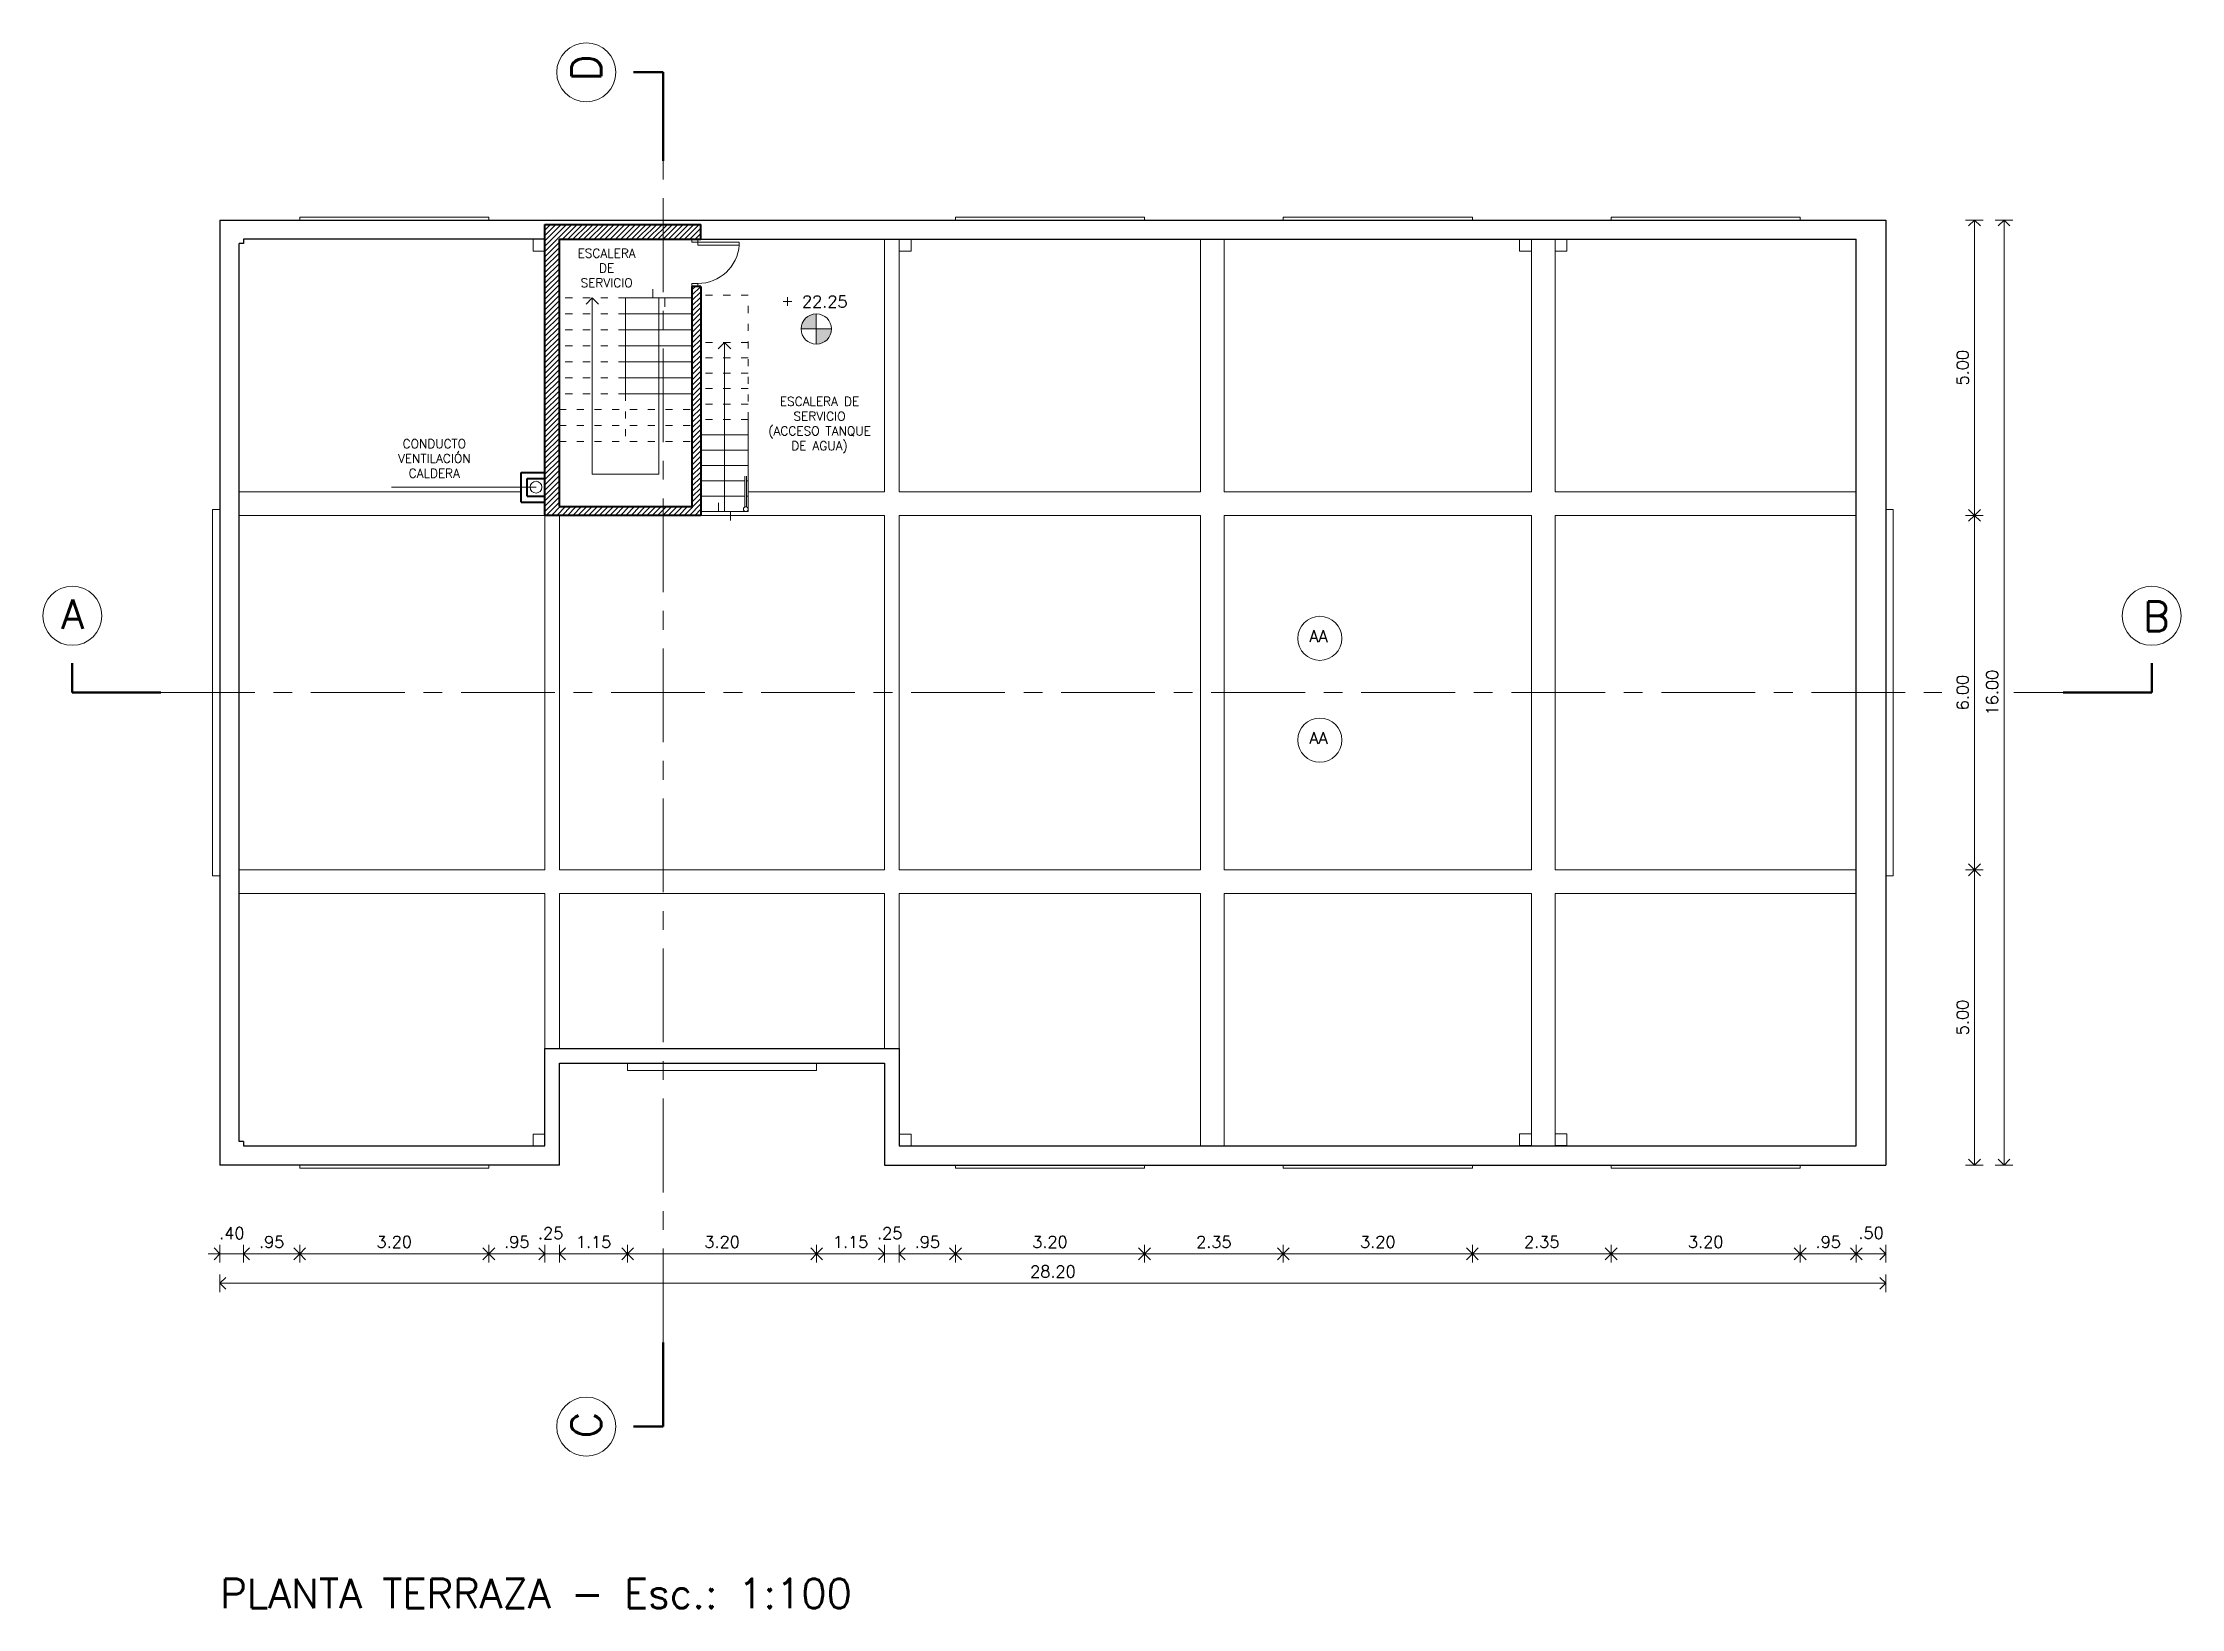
# Model space of a CAD drawing. Extents: x 1009 to 1343, y -172900 to 201.
# Drawn here: x 1028.19 to 1064.39, y 72.28 to 98.78 of the extents above; entities that cross this region are included whole.
import ezdxf

# ---------------------------------------------------------------- set-up
doc = ezdxf.new("R2010")
doc.units = 0
doc.header["$LTSCALE"] = 0.5
doc.linetypes.add('ACAD_ISO03W100', pattern=[30, 12, -18])
doc.linetypes.add('CENTER', pattern=[50.8, 31.75, -6.35, 6.35, -6.35])
doc.layers.get('0').update_dxf_attribs({"linetype": 'CONTINUOUS'})
doc.layers.get('Defpoints').update_dxf_attribs({"linetype": 'CONTINUOUS'})
for name, color, linetype, lineweight in [('Acotaciones', 9, 'CONTINUOUS', 9), ('Carpintería', 55, 'CONTINUOUS', 20), ('Detalles 01', 8, 'CONTINUOUS', 9), ('Muros corte', 7, 'CONTINUOUS', 40), ('Muros vista', 253, 'CONTINUOUS', 25), ('Pisos', 252, 'CONTINUOUS', 18), ('Proyección', 4, 'ACAD_ISO03W100', 18), ('Punta 01', 6, 'CONTINUOUS', 9), ('Punta 015', 64, 'CONTINUOUS', 13), ('Punta 02', 11, 'CONTINUOUS', 20), ('Punta 05', 52, 'CONTINUOUS', 50), ('Tratamiento pisos', 251, 'CONTINUOUS', 9), ('Vidrios', 147, 'CONTINUOUS', 13)]:
    doc.layers.add(name, color=color, linetype=linetype, lineweight=lineweight)
doc.styles.add('Texto 1.5 mm', font='simplex.shx', dxfattribs={"height": 0.15})
doc.styles.add('Texto 2 mm', font='simplex.shx', dxfattribs={"height": 0.2})
doc.styles.add('Texto 5 mm', font='simplex.shx', dxfattribs={"height": 0.5})
doc.dimstyles.new('Primera línea', dxfattribs={"dimscale": 0, "dimtxt": 0.2, "dimasz": 0.2, "dimexe": 0.15, "dimexo": 0, "dimgap": 0.1, "dimtad": 1, "dimzin": 4, "dimdsep": 46, "dimtxsty": 'Texto 2 mm', "dimblk": 'OPEN90', "dimcen": 2.5, "dimclrd": 256, "dimclre": 256, "dimclrt": 256, "dimadec": 0, "dimazin": 0, "dimtfac": 1, "dimtmove": 2, "dimatfit": 3, "dimldrblk": 'OPEN90', "dimfxl": 1, "dimtolj": 1, "dimtzin": 0, "dimlwd": -1, "dimlwe": -1, "dimarcsym": 0})
doc.dimstyles.new('Segunda línea', dxfattribs={"dimscale": 0, "dimtxt": 0.2, "dimasz": 0.2, "dimexe": 0.15, "dimexo": 0.5, "dimgap": 0.1, "dimtad": 1, "dimzin": 4, "dimdsep": 46, "dimtxsty": 'Texto 2 mm', "dimblk": 'OPEN90', "dimcen": 2.5, "dimclrd": 256, "dimclre": 256, "dimclrt": 256, "dimadec": 0, "dimazin": 0, "dimtfac": 1, "dimtmove": 2, "dimatfit": 3, "dimldrblk": 'OPEN90', "dimfxl": 1, "dimtolj": 1, "dimtzin": 0, "dimlwd": -1, "dimlwe": -1, "dimarcsym": 0})

msp = doc.modelspace()

# ---------------------------------------------------------------- texts
at = {"layer": 'Acotaciones', "char_height": 0.2, "attachment_point": 5, "style": 'Texto 2 mm'}
for s, insert in [('\\A1;.40', (1031.39, 78.632)), ('.25', (1036.787, 78.632)), ('.25', (1042.527, 78.632)), ('\\A1;.50', (1059.14, 78.635))]:
    msp.add_mtext(s, dxfattribs=dict(at, insert=insert))
at = {"layer": 'Punta 015', "char_height": 0.15, "attachment_point": 2, "style": 'Texto 1.5 mm'}
for s, insert, width in [('ESCALERA DE SERVICIO', (1037.735, 95.295), 1.23789), ('ESCALERA DE SERVICIO\\P(ACCESO TANQUE DE AGUA)', (1041.339, 92.787), 2.12447), ('CONDUCTO\\PVENTILACIÓN CALDERA', (1034.818, 92.071), 1.45739)]:
    msp.add_mtext(s, dxfattribs=dict(at, insert=insert, width=width))
at = {"layer": 'Punta 015', "linetype": 'Continuous', "insert": (1041.428, 94.401), "char_height": 0.2, "attachment_point": 5, "style": 'Texto 2 mm'}
msp.add_mtext('22.25', dxfattribs=at)
at = {"layer": 'Punta 05', "char_height": 0.5, "width": 0.3999, "attachment_point": 7, "rotation": 90, "style": 'Texto 5 mm'}
for s, insert in [('D', (1037.641, 98.134)), ('C', (1037.641, 75.161))]:
    msp.add_mtext(s, dxfattribs=dict(at, insert=insert))
at = {"layer": 'Punta 05', "char_height": 0.5, "attachment_point": 1, "style": 'Texto 5 mm'}
for s, insert, width in [('A', (1028.505, 89.36), 0.39986), ('B', (1063.743, 89.323), 0.3999), ('PLANTA TERRAZA - Esc.: 1:100', (1031.194, 72.783), 17.2455)]:
    msp.add_mtext(s, dxfattribs=dict(at, insert=insert, width=width))
at = {"layer": 'Vidrios', "char_height": 0.2, "attachment_point": 1, "style": 'Texto 2 mm'}
for insert in [(1049.223, 88.837), (1049.223, 87.115)]:
    msp.add_mtext_dynamic_manual_height_columns('\\pi0.40757;{\\C7;AA}', width=1.17704, gutter_width=2.5, heights=[0], dxfattribs=dict(at, insert=insert))

# ---------------------------------------------------------------- blocks, each defined once
blk = doc.blocks.new('_Open90')
at = {"color": 0, "linetype": 'ByBlock', "lineweight": -2}
for p, q in [((0, 0), (-1, 0)), ((-0.5, 0.5), (0, 0)), ((0, 0), (-0.5, -0.5))]:
    blk.add_line(p, q, dxfattribs=at)
blk = doc.blocks.new('*D248')
at = {"layer": 'Acotaciones', "transparency": 16777216}
for p, q in [((1060.74, 84.783), (1061.04, 84.783)), ((1060.89, 79.983), (1060.89, 84.583)), ((1060.74, 79.783), (1061.04, 79.783))]:
    blk.add_line(p, q, dxfattribs=at)
at = {"layer": 'Defpoints', "color": 0, "transparency": 16777216}
for p in [(1060.74, 84.783), (1060.89, 84.783), (1060.74, 79.783)]:
    blk.add_point(p, dxfattribs=at)
at = {"layer": 'Acotaciones', "transparency": 16777216, "xscale": 0.2, "yscale": 0.2, "zscale": 0.2}
for p, rotation in [((1060.89, 84.783), 90), ((1060.89, 79.783), 270)]:
    blk.add_blockref('_Open90', p, dxfattribs=dict(at, rotation=rotation))
at = {"layer": 'Acotaciones', "transparency": 16777216, "insert": (1060.69, 82.283), "char_height": 0.2, "attachment_point": 5, "rotation": 90, "style": 'Texto 2 mm'}
blk.add_mtext('\\A1;5.00', dxfattribs=at)
blk = doc.blocks.new('*D249')
at = {"layer": 'Acotaciones', "transparency": 16777216}
for p, q in [((1060.74, 90.783), (1061.04, 90.783)), ((1060.89, 84.983), (1060.89, 90.583)), ((1060.74, 84.783), (1061.04, 84.783))]:
    blk.add_line(p, q, dxfattribs=at)
at = {"layer": 'Defpoints', "color": 0, "transparency": 16777216}
for p in [(1060.74, 90.783), (1060.89, 90.783), (1060.74, 84.783)]:
    blk.add_point(p, dxfattribs=at)
at = {"layer": 'Acotaciones', "transparency": 16777216, "xscale": 0.2, "yscale": 0.2, "zscale": 0.2}
for p, rotation in [((1060.89, 90.783), 90), ((1060.89, 84.783), 270)]:
    blk.add_blockref('_Open90', p, dxfattribs=dict(at, rotation=rotation))
at = {"layer": 'Acotaciones', "transparency": 16777216, "insert": (1060.69, 87.783), "char_height": 0.2, "attachment_point": 5, "rotation": 90, "style": 'Texto 2 mm'}
blk.add_mtext('\\A1;6.00', dxfattribs=at)
blk = doc.blocks.new('*D250')
at = {"layer": 'Acotaciones', "transparency": 16777216}
for p, q in [((1060.74, 95.783), (1061.04, 95.783)), ((1060.89, 90.983), (1060.89, 95.583)), ((1060.74, 90.783), (1061.04, 90.783))]:
    blk.add_line(p, q, dxfattribs=at)
at = {"layer": 'Defpoints', "color": 0, "transparency": 16777216}
for p in [(1060.74, 95.783), (1060.89, 95.783), (1060.74, 90.783)]:
    blk.add_point(p, dxfattribs=at)
at = {"layer": 'Acotaciones', "transparency": 16777216, "xscale": 0.2, "yscale": 0.2, "zscale": 0.2}
for p, rotation in [((1060.89, 95.783), 90), ((1060.89, 90.783), 270)]:
    blk.add_blockref('_Open90', p, dxfattribs=dict(at, rotation=rotation))
at = {"layer": 'Acotaciones', "transparency": 16777216, "insert": (1060.69, 93.283), "char_height": 0.2, "attachment_point": 5, "rotation": 90, "style": 'Texto 2 mm'}
blk.add_mtext('\\A1;5.00', dxfattribs=at)
blk = doc.blocks.new('*D251')
at = {"layer": 'Acotaciones', "transparency": 16777216}
for p, q in [((1061.24, 95.783), (1061.54, 95.783)), ((1061.39, 79.983), (1061.39, 95.583)), ((1061.24, 79.783), (1061.54, 79.783))]:
    blk.add_line(p, q, dxfattribs=at)
at = {"layer": 'Defpoints', "color": 0, "transparency": 16777216}
for p in [(1060.74, 95.783), (1061.39, 95.783), (1060.74, 79.783)]:
    blk.add_point(p, dxfattribs=at)
at = {"layer": 'Acotaciones', "transparency": 16777216, "xscale": 0.2, "yscale": 0.2, "zscale": 0.2}
for p, rotation in [((1061.39, 95.783), 90), ((1061.39, 79.783), 270)]:
    blk.add_blockref('_Open90', p, dxfattribs=dict(at, rotation=rotation))
at = {"layer": 'Acotaciones', "transparency": 16777216, "insert": (1061.19, 87.783), "char_height": 0.2, "attachment_point": 5, "rotation": 90, "style": 'Texto 2 mm'}
blk.add_mtext('\\A1;16.00', dxfattribs=at)
blk = doc.blocks.new('*D252')
at = {"layer": 'Acotaciones', "transparency": 16777216}
for p, q in [((1031.59, 78.433), (1031.59, 78.133)), ((1031.79, 78.283), (1032.34, 78.283)), ((1032.54, 78.433), (1032.54, 78.133))]:
    blk.add_line(p, q, dxfattribs=at)
at = {"layer": 'Defpoints', "color": 0, "transparency": 16777216}
for p in [(1031.59, 78.433), (1032.54, 78.433), (1032.54, 78.283)]:
    blk.add_point(p, dxfattribs=at)
at = {"layer": 'Acotaciones', "transparency": 16777216, "xscale": 0.2, "yscale": 0.2, "zscale": 0.2, "rotation": 180}
blk.add_blockref('_Open90', (1031.59, 78.283), dxfattribs=at)
at = {"layer": 'Acotaciones', "transparency": 16777216, "xscale": 0.2, "yscale": 0.2, "zscale": 0.2}
blk.add_blockref('_Open90', (1032.54, 78.283), dxfattribs=at)
at = {"layer": 'Acotaciones', "transparency": 16777216, "insert": (1032.065, 78.483), "char_height": 0.2, "attachment_point": 5, "style": 'Texto 2 mm'}
blk.add_mtext('\\A1;.95', dxfattribs=at)
blk = doc.blocks.new('*D253')
at = {"layer": 'Acotaciones', "transparency": 16777216}
for p, q in [((1032.54, 78.433), (1032.54, 78.133)), ((1032.74, 78.283), (1035.54, 78.283)), ((1035.74, 78.433), (1035.74, 78.133))]:
    blk.add_line(p, q, dxfattribs=at)
at = {"layer": 'Defpoints', "color": 0, "transparency": 16777216}
for p in [(1032.54, 78.433), (1035.74, 78.433), (1035.74, 78.283)]:
    blk.add_point(p, dxfattribs=at)
at = {"layer": 'Acotaciones', "transparency": 16777216, "xscale": 0.2, "yscale": 0.2, "zscale": 0.2, "rotation": 180}
blk.add_blockref('_Open90', (1032.54, 78.283), dxfattribs=at)
at = {"layer": 'Acotaciones', "transparency": 16777216, "xscale": 0.2, "yscale": 0.2, "zscale": 0.2}
blk.add_blockref('_Open90', (1035.74, 78.283), dxfattribs=at)
at = {"layer": 'Acotaciones', "transparency": 16777216, "insert": (1034.14, 78.483), "char_height": 0.2, "attachment_point": 5, "style": 'Texto 2 mm'}
blk.add_mtext('\\A1;3.20', dxfattribs=at)
blk = doc.blocks.new('*D254')
at = {"layer": 'Acotaciones', "transparency": 16777216}
for p, q in [((1035.74, 78.433), (1035.74, 78.133)), ((1035.94, 78.283), (1036.49, 78.283)), ((1036.69, 78.433), (1036.69, 78.133))]:
    blk.add_line(p, q, dxfattribs=at)
at = {"layer": 'Defpoints', "color": 0, "transparency": 16777216}
for p in [(1035.74, 78.433), (1036.69, 78.433), (1036.69, 78.283)]:
    blk.add_point(p, dxfattribs=at)
at = {"layer": 'Acotaciones', "transparency": 16777216, "xscale": 0.2, "yscale": 0.2, "zscale": 0.2, "rotation": 180}
blk.add_blockref('_Open90', (1035.74, 78.283), dxfattribs=at)
at = {"layer": 'Acotaciones', "transparency": 16777216, "xscale": 0.2, "yscale": 0.2, "zscale": 0.2}
blk.add_blockref('_Open90', (1036.69, 78.283), dxfattribs=at)
at = {"layer": 'Acotaciones', "transparency": 16777216, "insert": (1036.215, 78.483), "char_height": 0.2, "attachment_point": 5, "style": 'Texto 2 mm'}
blk.add_mtext('\\A1;.95', dxfattribs=at)
blk = doc.blocks.new('*D255')
at = {"layer": 'Acotaciones', "transparency": 16777216}
for p, q in [((1036.94, 78.433), (1036.94, 78.133)), ((1037.14, 78.283), (1037.89, 78.283)), ((1038.09, 78.433), (1038.09, 78.133))]:
    blk.add_line(p, q, dxfattribs=at)
at = {"layer": 'Defpoints', "color": 0, "transparency": 16777216}
for p in [(1036.94, 78.433), (1038.09, 78.433), (1038.09, 78.283)]:
    blk.add_point(p, dxfattribs=at)
at = {"layer": 'Acotaciones', "transparency": 16777216, "xscale": 0.2, "yscale": 0.2, "zscale": 0.2, "rotation": 180}
blk.add_blockref('_Open90', (1036.94, 78.283), dxfattribs=at)
at = {"layer": 'Acotaciones', "transparency": 16777216, "xscale": 0.2, "yscale": 0.2, "zscale": 0.2}
blk.add_blockref('_Open90', (1038.09, 78.283), dxfattribs=at)
at = {"layer": 'Acotaciones', "transparency": 16777216, "insert": (1037.515, 78.483), "char_height": 0.2, "attachment_point": 5, "style": 'Texto 2 mm'}
blk.add_mtext('\\A1;1.15', dxfattribs=at)
blk = doc.blocks.new('*D256')
at = {"layer": 'Acotaciones', "transparency": 16777216}
for p, q in [((1038.09, 78.433), (1038.09, 78.133)), ((1038.29, 78.283), (1041.09, 78.283)), ((1041.29, 78.433), (1041.29, 78.133))]:
    blk.add_line(p, q, dxfattribs=at)
at = {"layer": 'Defpoints', "color": 0, "transparency": 16777216}
for p in [(1038.09, 78.433), (1041.29, 78.433), (1041.29, 78.283)]:
    blk.add_point(p, dxfattribs=at)
at = {"layer": 'Acotaciones', "transparency": 16777216, "xscale": 0.2, "yscale": 0.2, "zscale": 0.2, "rotation": 180}
blk.add_blockref('_Open90', (1038.09, 78.283), dxfattribs=at)
at = {"layer": 'Acotaciones', "transparency": 16777216, "xscale": 0.2, "yscale": 0.2, "zscale": 0.2}
blk.add_blockref('_Open90', (1041.29, 78.283), dxfattribs=at)
at = {"layer": 'Acotaciones', "transparency": 16777216, "insert": (1039.69, 78.483), "char_height": 0.2, "attachment_point": 5, "style": 'Texto 2 mm'}
blk.add_mtext('\\A1;3.20', dxfattribs=at)
blk = doc.blocks.new('*D257')
at = {"layer": 'Acotaciones', "transparency": 16777216}
for p, q in [((1041.29, 78.433), (1041.29, 78.133)), ((1041.49, 78.283), (1042.24, 78.283)), ((1042.44, 78.433), (1042.44, 78.133))]:
    blk.add_line(p, q, dxfattribs=at)
at = {"layer": 'Defpoints', "color": 0, "transparency": 16777216}
for p in [(1041.29, 78.433), (1042.44, 78.433), (1042.44, 78.283)]:
    blk.add_point(p, dxfattribs=at)
at = {"layer": 'Acotaciones', "transparency": 16777216, "xscale": 0.2, "yscale": 0.2, "zscale": 0.2, "rotation": 180}
blk.add_blockref('_Open90', (1041.29, 78.283), dxfattribs=at)
at = {"layer": 'Acotaciones', "transparency": 16777216, "xscale": 0.2, "yscale": 0.2, "zscale": 0.2}
blk.add_blockref('_Open90', (1042.44, 78.283), dxfattribs=at)
at = {"layer": 'Acotaciones', "transparency": 16777216, "insert": (1041.865, 78.483), "char_height": 0.2, "attachment_point": 5, "style": 'Texto 2 mm'}
blk.add_mtext('\\A1;1.15', dxfattribs=at)
blk = doc.blocks.new('*D258')
at = {"layer": 'Acotaciones', "transparency": 16777216}
for p, q in [((1042.69, 78.433), (1042.69, 78.133)), ((1042.89, 78.283), (1043.44, 78.283)), ((1043.64, 78.433), (1043.64, 78.133))]:
    blk.add_line(p, q, dxfattribs=at)
at = {"layer": 'Defpoints', "color": 0, "transparency": 16777216}
for p in [(1042.69, 78.433), (1043.64, 78.433), (1043.64, 78.283)]:
    blk.add_point(p, dxfattribs=at)
at = {"layer": 'Acotaciones', "transparency": 16777216, "xscale": 0.2, "yscale": 0.2, "zscale": 0.2, "rotation": 180}
blk.add_blockref('_Open90', (1042.69, 78.283), dxfattribs=at)
at = {"layer": 'Acotaciones', "transparency": 16777216, "xscale": 0.2, "yscale": 0.2, "zscale": 0.2}
blk.add_blockref('_Open90', (1043.64, 78.283), dxfattribs=at)
at = {"layer": 'Acotaciones', "transparency": 16777216, "insert": (1043.165, 78.483), "char_height": 0.2, "attachment_point": 5, "style": 'Texto 2 mm'}
blk.add_mtext('\\A1;.95', dxfattribs=at)
blk = doc.blocks.new('*D259')
at = {"layer": 'Acotaciones', "transparency": 16777216}
for p, q in [((1043.64, 78.433), (1043.64, 78.133)), ((1043.84, 78.283), (1046.64, 78.283)), ((1046.84, 78.433), (1046.84, 78.133))]:
    blk.add_line(p, q, dxfattribs=at)
at = {"layer": 'Defpoints', "color": 0, "transparency": 16777216}
for p in [(1043.64, 78.433), (1046.84, 78.433), (1046.84, 78.283)]:
    blk.add_point(p, dxfattribs=at)
at = {"layer": 'Acotaciones', "transparency": 16777216, "xscale": 0.2, "yscale": 0.2, "zscale": 0.2, "rotation": 180}
blk.add_blockref('_Open90', (1043.64, 78.283), dxfattribs=at)
at = {"layer": 'Acotaciones', "transparency": 16777216, "xscale": 0.2, "yscale": 0.2, "zscale": 0.2}
blk.add_blockref('_Open90', (1046.84, 78.283), dxfattribs=at)
at = {"layer": 'Acotaciones', "transparency": 16777216, "insert": (1045.24, 78.483), "char_height": 0.2, "attachment_point": 5, "style": 'Texto 2 mm'}
blk.add_mtext('\\A1;3.20', dxfattribs=at)
blk = doc.blocks.new('*D260')
at = {"layer": 'Acotaciones', "transparency": 16777216}
for p, q in [((1046.84, 78.433), (1046.84, 78.133)), ((1047.04, 78.283), (1048.99, 78.283)), ((1049.19, 78.433), (1049.19, 78.133))]:
    blk.add_line(p, q, dxfattribs=at)
at = {"layer": 'Defpoints', "color": 0, "transparency": 16777216}
for p in [(1046.84, 78.433), (1049.19, 78.433), (1049.19, 78.283)]:
    blk.add_point(p, dxfattribs=at)
at = {"layer": 'Acotaciones', "transparency": 16777216, "xscale": 0.2, "yscale": 0.2, "zscale": 0.2, "rotation": 180}
blk.add_blockref('_Open90', (1046.84, 78.283), dxfattribs=at)
at = {"layer": 'Acotaciones', "transparency": 16777216, "xscale": 0.2, "yscale": 0.2, "zscale": 0.2}
blk.add_blockref('_Open90', (1049.19, 78.283), dxfattribs=at)
at = {"layer": 'Acotaciones', "transparency": 16777216, "insert": (1048.015, 78.483), "char_height": 0.2, "attachment_point": 5, "style": 'Texto 2 mm'}
blk.add_mtext('\\A1;2.35', dxfattribs=at)
blk = doc.blocks.new('*D261')
at = {"layer": 'Acotaciones', "transparency": 16777216}
for p, q in [((1049.19, 78.433), (1049.19, 78.133)), ((1049.39, 78.283), (1052.19, 78.283)), ((1052.39, 78.433), (1052.39, 78.133))]:
    blk.add_line(p, q, dxfattribs=at)
at = {"layer": 'Defpoints', "color": 0, "transparency": 16777216}
for p in [(1049.19, 78.433), (1052.39, 78.433), (1052.39, 78.283)]:
    blk.add_point(p, dxfattribs=at)
at = {"layer": 'Acotaciones', "transparency": 16777216, "xscale": 0.2, "yscale": 0.2, "zscale": 0.2, "rotation": 180}
blk.add_blockref('_Open90', (1049.19, 78.283), dxfattribs=at)
at = {"layer": 'Acotaciones', "transparency": 16777216, "xscale": 0.2, "yscale": 0.2, "zscale": 0.2}
blk.add_blockref('_Open90', (1052.39, 78.283), dxfattribs=at)
at = {"layer": 'Acotaciones', "transparency": 16777216, "insert": (1050.79, 78.483), "char_height": 0.2, "attachment_point": 5, "style": 'Texto 2 mm'}
blk.add_mtext('\\A1;3.20', dxfattribs=at)
blk = doc.blocks.new('*D262')
at = {"layer": 'Acotaciones', "transparency": 16777216}
for p, q in [((1054.74, 78.433), (1054.74, 78.133)), ((1054.94, 78.283), (1057.74, 78.283)), ((1057.94, 78.433), (1057.94, 78.133))]:
    blk.add_line(p, q, dxfattribs=at)
at = {"layer": 'Defpoints', "color": 0, "transparency": 16777216}
for p in [(1054.74, 78.433), (1057.94, 78.433), (1057.94, 78.283)]:
    blk.add_point(p, dxfattribs=at)
at = {"layer": 'Acotaciones', "transparency": 16777216, "xscale": 0.2, "yscale": 0.2, "zscale": 0.2, "rotation": 180}
blk.add_blockref('_Open90', (1054.74, 78.283), dxfattribs=at)
at = {"layer": 'Acotaciones', "transparency": 16777216, "xscale": 0.2, "yscale": 0.2, "zscale": 0.2}
blk.add_blockref('_Open90', (1057.94, 78.283), dxfattribs=at)
at = {"layer": 'Acotaciones', "transparency": 16777216, "insert": (1056.34, 78.483), "char_height": 0.2, "attachment_point": 5, "style": 'Texto 2 mm'}
blk.add_mtext('\\A1;3.20', dxfattribs=at)
blk = doc.blocks.new('*D263')
at = {"layer": 'Acotaciones', "transparency": 16777216}
for p, q in [((1057.94, 78.433), (1057.94, 78.133)), ((1058.14, 78.283), (1058.69, 78.283)), ((1058.89, 78.433), (1058.89, 78.133))]:
    blk.add_line(p, q, dxfattribs=at)
at = {"layer": 'Defpoints', "color": 0, "transparency": 16777216}
for p in [(1057.94, 78.433), (1058.89, 78.433), (1058.89, 78.283)]:
    blk.add_point(p, dxfattribs=at)
at = {"layer": 'Acotaciones', "transparency": 16777216, "xscale": 0.2, "yscale": 0.2, "zscale": 0.2, "rotation": 180}
blk.add_blockref('_Open90', (1057.94, 78.283), dxfattribs=at)
at = {"layer": 'Acotaciones', "transparency": 16777216, "xscale": 0.2, "yscale": 0.2, "zscale": 0.2}
blk.add_blockref('_Open90', (1058.89, 78.283), dxfattribs=at)
at = {"layer": 'Acotaciones', "transparency": 16777216, "insert": (1058.415, 78.483), "char_height": 0.2, "attachment_point": 5, "style": 'Texto 2 mm'}
blk.add_mtext('\\A1;.95', dxfattribs=at)
blk = doc.blocks.new('*D264')
at = {"layer": 'Acotaciones', "transparency": 16777216}
for p, q in [((1031.19, 77.933), (1031.19, 77.633)), ((1059.39, 77.933), (1059.39, 77.633)), ((1031.39, 77.783), (1059.19, 77.783))]:
    blk.add_line(p, q, dxfattribs=at)
at = {"layer": 'Defpoints', "color": 0, "transparency": 16777216}
for p in [(1031.19, 78.433), (1059.39, 78.433), (1059.39, 77.783)]:
    blk.add_point(p, dxfattribs=at)
at = {"layer": 'Acotaciones', "transparency": 16777216, "xscale": 0.2, "yscale": 0.2, "zscale": 0.2, "rotation": 180}
blk.add_blockref('_Open90', (1031.19, 77.783), dxfattribs=at)
at = {"layer": 'Acotaciones', "transparency": 16777216, "xscale": 0.2, "yscale": 0.2, "zscale": 0.2}
blk.add_blockref('_Open90', (1059.39, 77.783), dxfattribs=at)
at = {"layer": 'Acotaciones', "transparency": 16777216, "insert": (1045.29, 77.983), "char_height": 0.2, "attachment_point": 5, "style": 'Texto 2 mm'}
blk.add_mtext('\\A1;28.20', dxfattribs=at)
blk = doc.blocks.new('*D265')
at = {"layer": 'Acotaciones', "transparency": 16777216}
for p, q in [((1052.39, 78.433), (1052.39, 78.133)), ((1052.59, 78.283), (1054.54, 78.283)), ((1054.74, 78.433), (1054.74, 78.133))]:
    blk.add_line(p, q, dxfattribs=at)
at = {"layer": 'Defpoints', "color": 0, "transparency": 16777216}
for p in [(1052.39, 78.433), (1054.74, 78.433), (1054.74, 78.283)]:
    blk.add_point(p, dxfattribs=at)
at = {"layer": 'Acotaciones', "transparency": 16777216, "xscale": 0.2, "yscale": 0.2, "zscale": 0.2, "rotation": 180}
blk.add_blockref('_Open90', (1052.39, 78.283), dxfattribs=at)
at = {"layer": 'Acotaciones', "transparency": 16777216, "xscale": 0.2, "yscale": 0.2, "zscale": 0.2}
blk.add_blockref('_Open90', (1054.74, 78.283), dxfattribs=at)
at = {"layer": 'Acotaciones', "transparency": 16777216, "insert": (1053.565, 78.483), "char_height": 0.2, "attachment_point": 5, "style": 'Texto 2 mm'}
blk.add_mtext('\\A1;2.35', dxfattribs=at)

# ---------------------------------------------------------------- dimensions: what is measured, and where the dimension line sits
at = {"layer": 'Acotaciones'}
for base, p1, p2, dimstyle, picture, middle in [((1060.89, 95.783), (1060.74, 90.783), (1060.74, 95.783), 'Primera línea', '*D250', (1060.69, 93.283)), ((1061.39, 95.783), (1060.74, 79.783), (1060.74, 95.783), 'Segunda línea', '*D251', (1061.19, 87.783)), ((1060.89, 90.783), (1060.74, 84.783), (1060.74, 90.783), 'Primera línea', '*D249', (1060.69, 87.783)), ((1060.89, 84.783), (1060.74, 79.783), (1060.74, 84.783), 'Primera línea', '*D248', (1060.69, 82.283))]:
    dim = msp.add_linear_dim(base=base, p1=p1, p2=p2, angle=90, dimstyle=dimstyle, override={"dimscale": 1}, dxfattribs=at)
    dim.commit()
    dim.dimension.update_dxf_attribs({"geometry": picture, "text_midpoint": middle})
for base, p1, p2, dimstyle, picture, middle in [((1032.54, 78.283), (1031.59, 78.433), (1032.54, 78.433), 'Primera línea', '*D252', (1032.065, 78.483)), ((1035.74, 78.283), (1032.54, 78.433), (1035.74, 78.433), 'Primera línea', '*D253', (1034.14, 78.483)), ((1036.69, 78.283), (1035.74, 78.433), (1036.69, 78.433), 'Primera línea', '*D254', (1036.215, 78.483)), ((1038.09, 78.283), (1036.94, 78.433), (1038.09, 78.433), 'Primera línea', '*D255', (1037.515, 78.483)), ((1041.29, 78.283), (1038.09, 78.433), (1041.29, 78.433), 'Primera línea', '*D256', (1039.69, 78.483)), ((1042.44, 78.283), (1041.29, 78.433), (1042.44, 78.433), 'Primera línea', '*D257', (1041.865, 78.483)), ((1043.64, 78.283), (1042.69, 78.433), (1043.64, 78.433), 'Primera línea', '*D258', (1043.165, 78.483)), ((1046.84, 78.283), (1043.64, 78.433), (1046.84, 78.433), 'Primera línea', '*D259', (1045.24, 78.483)), ((1049.19, 78.283), (1046.84, 78.433), (1049.19, 78.433), 'Primera línea', '*D260', (1048.015, 78.483)), ((1052.39, 78.283), (1049.19, 78.433), (1052.39, 78.433), 'Primera línea', '*D261', (1050.79, 78.483)), ((1054.74, 78.283), (1052.39, 78.433), (1054.74, 78.433), 'Primera línea', '*D265', (1053.565, 78.483)), ((1057.94, 78.283), (1054.74, 78.433), (1057.94, 78.433), 'Primera línea', '*D262', (1056.34, 78.483)), ((1058.89, 78.283), (1057.94, 78.433), (1058.89, 78.433), 'Primera línea', '*D263', (1058.415, 78.483)), ((1059.39, 77.783), (1031.19, 78.433), (1059.39, 78.433), 'Segunda línea', '*D264', (1045.29, 77.983))]:
    dim = msp.add_linear_dim(base=base, p1=p1, p2=p2, dimstyle=dimstyle, override={"dimscale": 1}, dxfattribs=at)
    dim.commit()
    dim.dimension.update_dxf_attribs({"geometry": picture, "text_midpoint": middle})

# ---------------------------------------------------------------- hatches: boundary and pattern name
at = {"layer": 'Detalles 01'}
h = msp.add_hatch(dxfattribs=at)
h.set_pattern_fill('ANSI31,_O', color=256, scale=0.02)
h.set_pattern_definition([(45, (1.54442, 16.503325), (-0.0449012806, 0.0449012806), [])])
h.paths.add_polyline_path([(1036.93, 95.458), (1038.69, 95.458), (1038.69, 95.708), (1036.69, 95.708), (1036.69, 90.783), (1038.69, 90.783), (1038.69, 90.933), (1036.93, 90.933)])
h.paths.add_polyline_path([(1039.33, 95.458), (1039.33, 95.708), (1038.69, 95.708), (1038.69, 95.458)])
h.paths.add_polyline_path([(1039.33, 94.658), (1039.18, 94.658), (1039.18, 90.933), (1038.69, 90.933), (1038.69, 90.783), (1039.33, 90.783)])
at = {"layer": 'Vidrios', "linetype": 'Continuous'}
h = msp.add_hatch(color=256, dxfattribs=at)
h.paths.add_polyline_path([(1041.284, 94.195, 0.414214), (1041.027, 93.938), (1041.284, 93.938)])
h.paths.add_polyline_path([(1041.54, 93.938), (1041.284, 93.938), (1041.284, 93.682, 0.414214)])

# ---------------------------------------------------------------- linework, layer by layer
at = {"layer": 'Acotaciones'}
for p, q in [((1040.13, 90.848), (1040.13, 92.408)), ((1031.59, 78.283), (1030.99, 78.283)), ((1031.09, 78.383), (1031.19, 78.283)), ((1031.19, 78.283), (1031.09, 78.183)), ((1031.19, 78.433), (1031.19, 78.133)), ((1036.69, 78.283), (1037.19, 78.283)), ((1042.19, 78.283), (1042.69, 78.283)), ((1058.89, 78.433), (1058.89, 78.133)), ((1058.89, 78.283), (1058.99, 78.383)), ((1058.89, 78.283), (1059.39, 78.283)), ((1058.99, 78.183), (1058.89, 78.283)), ((1059.39, 78.283), (1059.29, 78.383)), ((1059.29, 78.183), (1059.39, 78.283)), ((1059.39, 78.433), (1059.39, 78.133))]:
    msp.add_line(p, q, dxfattribs=at)
at = {"layer": 'Carpintería'}
for p, q in [((1032.54, 95.833), (1035.74, 95.833)), ((1032.54, 95.833), (1032.54, 95.783)), ((1035.74, 95.833), (1035.74, 95.783)), ((1043.64, 95.833), (1046.84, 95.833)), ((1043.64, 95.833), (1043.64, 95.783)), ((1046.84, 95.833), (1046.84, 95.783)), ((1049.19, 95.833), (1052.39, 95.833)), ((1049.19, 95.833), (1049.19, 95.783)), ((1052.39, 95.833), (1052.39, 95.783)), ((1054.74, 95.833), (1057.94, 95.833)), ((1054.74, 95.833), (1054.74, 95.783)), ((1057.94, 95.833), (1057.94, 95.783)), ((1039.18, 95.408), (1039.18, 95.458)), ((1039.28, 95.408), (1039.18, 95.408)), ((1039.28, 95.408), (1039.28, 95.458)), ((1039.28, 95.408), (1039.98, 95.408)), ((1039.28, 95.358), (1039.28, 95.408)), ((1039.98, 95.358), (1039.28, 95.358)), ((1039.98, 95.408), (1039.98, 95.358)), ((1039.18, 94.708), (1039.28, 94.708)), ((1039.18, 94.708), (1039.18, 94.658)), ((1039.28, 94.708), (1039.28, 94.658)), ((1031.065, 90.883), (1031.065, 84.683)), ((1031.065, 90.883), (1031.19, 90.883)), ((1059.515, 90.883), (1059.39, 90.883)), ((1059.515, 90.883), (1059.515, 84.683)), ((1031.065, 84.683), (1031.19, 84.683)), ((1059.515, 84.683), (1059.39, 84.683)), ((1038.09, 81.383), (1038.09, 81.508)), ((1041.29, 81.383), (1041.29, 81.508)), ((1041.29, 81.383), (1038.09, 81.383)), ((1032.54, 79.733), (1032.54, 79.783)), ((1035.74, 79.733), (1032.54, 79.733)), ((1035.74, 79.733), (1035.74, 79.783)), ((1043.64, 79.733), (1043.64, 79.783)), ((1043.64, 79.733), (1046.84, 79.733)), ((1046.84, 79.733), (1046.84, 79.783)), ((1049.19, 79.733), (1049.19, 79.783)), ((1049.19, 79.733), (1052.39, 79.733)), ((1052.39, 79.733), (1052.39, 79.783)), ((1054.74, 79.733), (1054.74, 79.783)), ((1054.74, 79.733), (1057.94, 79.733)), ((1057.94, 79.733), (1057.94, 79.783))]:
    msp.add_line(p, q, dxfattribs=at)
at = {"layer": 'Detalles 01', "linetype": 'CENTER', "ltscale": 0.1}
for p, q in [((1038.69, 76.783), (1038.69, 96.783)), ((1030.19, 87.783), (1060.34, 87.783)), ((1061.558, 87.783), (1062.39, 87.783))]:
    msp.add_line(p, q, dxfattribs=at)
at = {"layer": 'Detalles 01'}
for p, q in [((1038.518, 94.613), (1038.518, 94.463)), ((1037.386, 94.357), (1037.493, 94.463)), ((1037.493, 94.463), (1037.493, 91.483)), ((1037.599, 94.357), (1037.493, 94.463)), ((1038.618, 94.463), (1038.618, 91.483)), ((1038.718, 94.463), (1038.718, 94.313)), ((1039.624, 93.602), (1039.73, 93.708)), ((1039.73, 90.848), (1039.73, 93.708)), ((1039.836, 93.602), (1039.73, 93.708)), ((1036.54, 91.26), (1034.093, 91.26)), ((1037.493, 91.483), (1038.618, 91.483)), ((1040.075, 90.926), (1040.075, 91.448)), ((1040.105, 90.926), (1040.105, 91.448)), ((1039.63, 90.848), (1039.63, 90.998)), ((1039.83, 90.698), (1039.83, 90.848))]:
    msp.add_line(p, q, dxfattribs=at)
msp.add_circle((1040.09, 90.888), 0.04, dxfattribs=at)
msp.add_arc((1039.279, 95.412), 0.703, 270.1171, 355.6407, dxfattribs=at)
at = {"layer": 'Muros corte'}
for p, q in [((1036.69, 95.708), (1039.33, 95.708)), ((1036.69, 90.783), (1036.69, 95.708)), ((1039.33, 95.458), (1039.33, 95.708)), ((1036.93, 95.458), (1039.33, 95.458)), ((1036.93, 95.458), (1036.93, 90.933)), ((1039.18, 94.658), (1039.18, 90.933)), ((1039.33, 94.658), (1039.18, 94.658)), ((1039.33, 94.658), (1039.33, 90.783)), ((1036.29, 91.508), (1036.69, 91.508)), ((1036.29, 91.008), (1036.29, 91.508)), ((1036.39, 91.408), (1036.69, 91.408)), ((1036.39, 91.108), (1036.39, 91.408)), ((1036.29, 91.008), (1036.69, 91.008)), ((1036.39, 91.108), (1036.69, 91.108)), ((1036.93, 90.933), (1039.18, 90.933)), ((1039.33, 90.783), (1036.69, 90.783))]:
    msp.add_line(p, q, dxfattribs=at)
at = {"layer": 'Muros vista'}
for p, q in [((1031.19, 95.783), (1031.19, 79.783)), ((1031.19, 95.783), (1059.39, 95.783)), ((1059.39, 95.783), (1059.39, 79.783)), ((1031.515, 80.183), (1031.515, 95.383)), ((1031.59, 95.383), (1031.515, 95.383)), ((1036.69, 95.458), (1031.59, 95.458)), ((1031.59, 95.458), (1031.59, 95.383)), ((1039.33, 95.458), (1058.89, 95.458)), ((1058.89, 80.108), (1058.89, 95.458)), ((1036.69, 81.758), (1042.69, 81.758)), ((1036.69, 80.108), (1036.69, 81.758)), ((1036.94, 81.508), (1042.44, 81.508)), ((1036.94, 79.783), (1036.94, 81.508)), ((1042.44, 81.508), (1042.44, 79.783)), ((1042.69, 81.758), (1042.69, 80.108)), ((1031.59, 80.183), (1031.515, 80.183)), ((1031.59, 80.183), (1031.59, 80.108)), ((1031.59, 80.108), (1036.69, 80.108)), ((1042.69, 80.108), (1058.89, 80.108)), ((1036.94, 79.783), (1031.19, 79.783)), ((1042.44, 79.783), (1059.39, 79.783))]:
    msp.add_line(p, q, dxfattribs=at)
at = {"layer": 'Pisos'}
for p, q in [((1038.055, 94.463), (1038.055, 92.843)), ((1038.055, 94.463), (1039.18, 94.463)), ((1038.055, 94.193), (1039.18, 94.193)), ((1038.055, 93.923), (1039.18, 93.923)), ((1038.055, 93.653), (1039.18, 93.653)), ((1038.055, 93.383), (1039.18, 93.383)), ((1038.055, 93.113), (1039.18, 93.113)), ((1038.055, 92.843), (1039.18, 92.843)), ((1040.13, 92.148), (1039.33, 92.148)), ((1040.13, 91.888), (1039.33, 91.888)), ((1040.13, 91.628), (1039.33, 91.628)), ((1040.075, 91.368), (1039.33, 91.368)), ((1040.13, 91.368), (1040.105, 91.368)), ((1040.105, 91.368), (1040.13, 91.368)), ((1040.075, 91.108), (1039.33, 91.108)), ((1040.13, 91.108), (1040.105, 91.108)), ((1040.105, 91.108), (1040.13, 91.108)), ((1040.13, 90.848), (1039.33, 90.848))]:
    msp.add_line(p, q, dxfattribs=at)
at = {"layer": 'Proyección', "ltscale": 0.02}
for p, q in [((1040.13, 94.508), (1039.33, 94.508)), ((1040.13, 92.408), (1040.13, 94.508)), ((1038.055, 94.463), (1036.93, 94.463)), ((1038.055, 94.193), (1036.93, 94.193)), ((1038.055, 93.923), (1036.93, 93.923)), ((1038.055, 93.653), (1036.93, 93.653)), ((1040.13, 93.708), (1039.33, 93.708)), ((1040.13, 93.448), (1039.33, 93.448)), ((1038.055, 93.383), (1036.93, 93.383)), ((1038.055, 93.113), (1036.93, 93.113)), ((1040.13, 93.188), (1039.33, 93.188)), ((1038.055, 92.843), (1036.93, 92.843)), ((1038.055, 92.843), (1038.055, 92.038)), ((1040.13, 92.928), (1039.33, 92.928)), ((1036.93, 92.573), (1039.18, 92.573)), ((1040.13, 92.668), (1039.33, 92.668)), ((1040.13, 92.408), (1039.33, 92.408)), ((1036.93, 92.303), (1039.18, 92.303)), ((1036.93, 92.033), (1039.18, 92.033))]:
    msp.add_line(p, q, dxfattribs=at)
at = {"layer": 'Punta 01', "linetype": 'Continuous'}
for p, q in [((1040.723, 94.404), (1040.873, 94.404)), ((1040.798, 94.329), (1040.798, 94.479))]:
    msp.add_line(p, q, dxfattribs=at)
at = {"layer": 'Punta 015', "linetype": 'Continuous'}
for p, q in [((1041.284, 94.195), (1041.284, 93.682)), ((1041.027, 93.938), (1041.54, 93.938))]:
    msp.add_line(p, q, dxfattribs=at)
msp.add_circle((1041.284, 93.938), 0.257, dxfattribs=at)
at = {"layer": 'Punta 02'}
for points in [[(1036.49, 95.458), (1036.69, 95.458), (1036.69, 95.258), (1036.49, 95.258), (1036.49, 95.458)], [(1042.69, 95.458), (1042.89, 95.458), (1042.89, 95.258), (1042.69, 95.258), (1042.69, 95.458)], [(1053.19, 95.458), (1053.39, 95.458), (1053.39, 95.258), (1053.19, 95.258), (1053.19, 95.458)], [(1053.79, 95.458), (1053.99, 95.458), (1053.99, 95.258), (1053.79, 95.258), (1053.79, 95.458)], [(1036.49, 80.308), (1036.69, 80.308), (1036.69, 80.108), (1036.49, 80.108), (1036.49, 80.308)], [(1042.69, 80.308), (1042.89, 80.308), (1042.89, 80.108), (1042.69, 80.108), (1042.69, 80.308)], [(1053.19, 80.314), (1053.39, 80.314), (1053.39, 80.114), (1053.19, 80.114), (1053.19, 80.314)], [(1053.79, 80.314), (1053.99, 80.314), (1053.99, 80.114), (1053.79, 80.114), (1053.79, 80.314)]]:
    msp.add_lwpolyline(points, dxfattribs=at)
for centre, radius in [((1037.39, 98.283), 0.5), ((1036.54, 91.26), 0.1), ((1028.69, 89.083), 0.5), ((1063.89, 89.083), 0.5), ((1037.39, 75.358), 0.5)]:
    msp.add_circle(centre, radius, dxfattribs=at)
at = {"layer": 'Punta 05'}
for p, q in [((1038.69, 98.283), (1038.19, 98.283)), ((1038.69, 96.783), (1038.69, 98.283)), ((1028.69, 87.783), (1028.69, 88.283)), ((1063.89, 87.783), (1063.89, 88.283)), ((1030.19, 87.783), (1028.69, 87.783)), ((1062.39, 87.783), (1063.89, 87.783)), ((1038.69, 76.783), (1038.69, 75.358)), ((1038.69, 75.358), (1038.19, 75.358))]:
    msp.add_line(p, q, dxfattribs=at)
at = {"layer": 'Tratamiento pisos'}
for p, q in [((1042.44, 91.183), (1042.44, 95.458)), ((1042.69, 91.183), (1042.69, 95.458)), ((1047.79, 91.183), (1047.79, 95.458)), ((1048.19, 91.183), (1048.19, 95.458)), ((1053.39, 91.183), (1053.39, 95.458)), ((1053.79, 91.183), (1053.79, 95.458)), ((1031.515, 91.183), (1036.29, 91.183)), ((1040.13, 91.183), (1042.44, 91.183)), ((1042.69, 91.183), (1047.79, 91.183)), ((1048.19, 91.183), (1053.39, 91.183)), ((1053.79, 91.183), (1058.89, 91.183)), ((1031.515, 90.783), (1036.69, 90.783)), ((1036.69, 84.783), (1036.69, 90.783)), ((1036.94, 84.783), (1036.94, 90.783)), ((1039.33, 90.783), (1042.44, 90.783)), ((1042.44, 84.783), (1042.44, 90.783)), ((1042.69, 84.783), (1042.69, 90.783)), ((1042.69, 90.783), (1047.79, 90.783)), ((1047.79, 84.783), (1047.79, 90.783)), ((1048.19, 90.783), (1053.39, 90.783)), ((1048.19, 84.783), (1048.19, 90.783)), ((1053.39, 84.783), (1053.39, 90.783)), ((1053.79, 90.783), (1058.89, 90.783)), ((1053.79, 84.783), (1053.79, 90.783)), ((1031.515, 84.783), (1036.69, 84.783)), ((1036.94, 84.783), (1042.44, 84.783)), ((1042.69, 84.783), (1047.79, 84.783)), ((1048.19, 84.783), (1053.39, 84.783)), ((1053.79, 84.783), (1058.89, 84.783)), ((1031.515, 84.383), (1036.69, 84.383)), ((1036.69, 81.758), (1036.69, 84.383)), ((1036.94, 81.758), (1036.94, 84.383)), ((1036.94, 84.383), (1042.44, 84.383)), ((1042.44, 81.758), (1042.44, 84.383)), ((1042.69, 81.758), (1042.69, 84.383)), ((1042.69, 84.383), (1047.79, 84.383)), ((1047.79, 80.108), (1047.79, 84.383)), ((1048.19, 80.108), (1048.19, 84.383)), ((1048.19, 84.383), (1053.39, 84.383)), ((1053.39, 80.108), (1053.39, 84.383)), ((1053.79, 80.108), (1053.79, 84.383)), ((1053.79, 84.383), (1058.89, 84.383))]:
    msp.add_line(p, q, dxfattribs=at)
at = {"layer": 'Vidrios', "color": 7}
for centre in [(1049.808, 88.701), (1049.808, 86.979)]:
    msp.add_circle(centre, 0.373, dxfattribs=at)

msp.set_redraw_order([(e.dxf.handle, doc.entitydb.next_handle()) for e in msp.query("TEXT MTEXT ATTDEF DIMENSION ARC_DIMENSION")])  # texts and dimensions are drawn at this point

doc.saveas('drawing.dxf')
